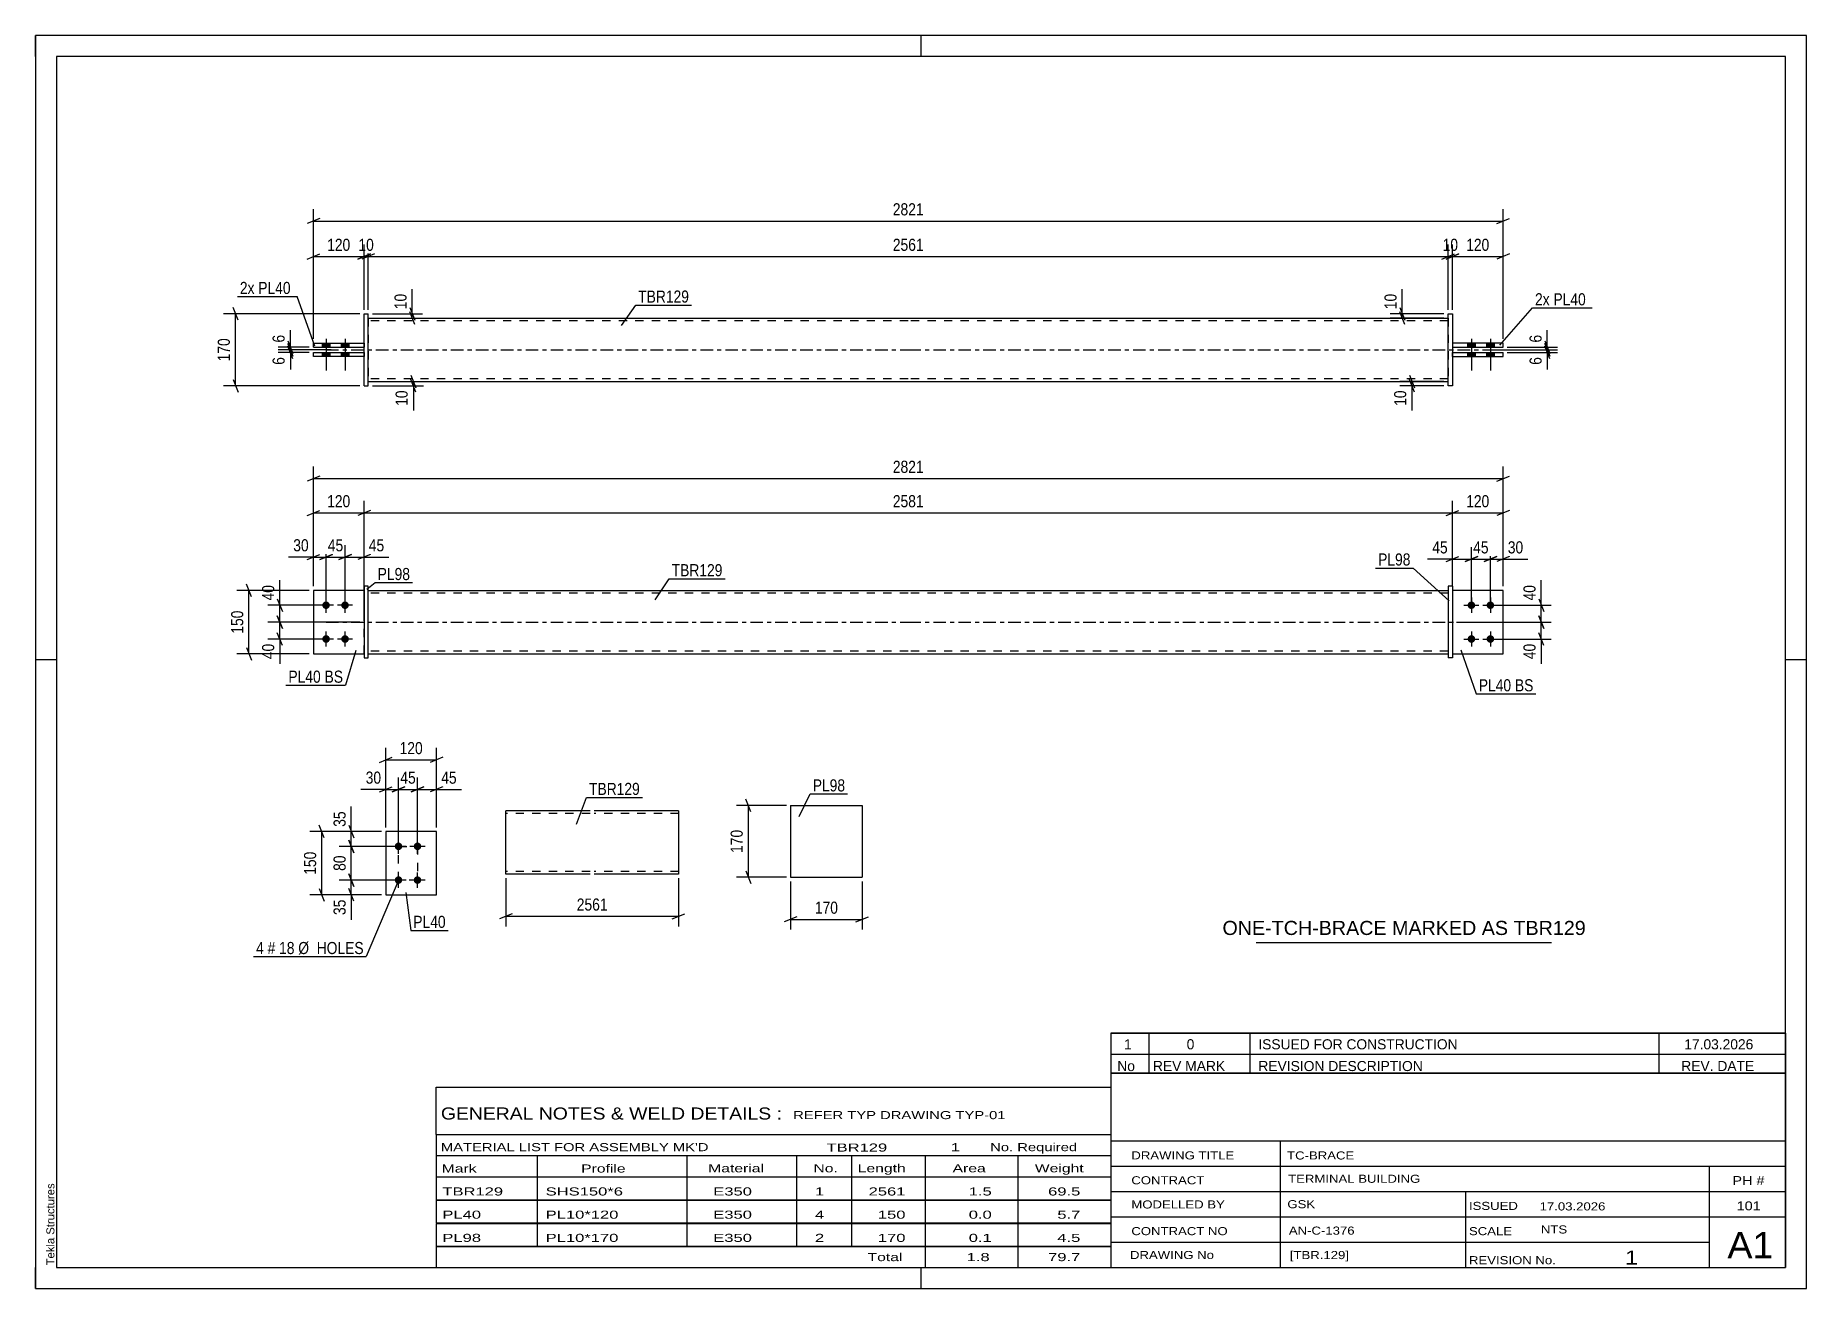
# Model space of a CAD drawing. Header units: millimetres. Extents: x 0 to 420, y 0 to 297.
import ezdxf

# ---------------------------------------------------------------- set-up
doc = ezdxf.new("R2010")
doc.units = ezdxf.units.MM
doc.linetypes.add('DXK_LINE_DOT2', pattern=[3.9198, 1.9599, -1.9599])
doc.linetypes.add('DXK_LINE_DOT3', pattern=[5.9187, 2.979, -0.9799, 0.9799, -0.9799])
doc.styles.add('Arial', font='arial.ttf', dxfattribs={"height": 0.2})
doc.styles.add('Arial Narrow', font='ARIALN.TTF', dxfattribs={"height": 0.2})

# ---------------------------------------------------------------- blocks, each defined once
blk = doc.blocks.new('Unknown-580873393-1163')
at = {"color": 5, "linetype": 'Continuous'}
for p, q in [((420, 297), (0, 297)), ((0, 297), (0, 0)), ((0, 292), (0, 297)), ((210, 292), (210, 297)), ((420, 0), (420, 297)), ((415, 292), (5, 292)), ((5, 292), (5, 5)), ((415, 5), (415, 292)), ((5, 149), (0, 149)), ((420, 149), (415, 149)), ((0, 0), (0, 5)), ((5, 5), (415, 5)), ((210, 0), (210, 5)), ((0, 0), (420, 0))]:
    blk.add_line(p, q, dxfattribs=at)
at = {"color": 174, "linetype": 'Continuous', "style": 'Arial'}
blk.add_text('Tekla Structures', height=1.9102, rotation=90, dxfattribs=at).set_placement((4.5, 5.5))
blk = doc.blocks.new('Part-580873393-1797 - 1735')
at = {"color": 2, "linetype": 'Continuous'}
for p, q in [((77.92, 165.45), (65.92, 165.45)), ((65.92, 165.45), (65.92, 150.45)), ((65.92, 150.45), (77.92, 150.45))]:
    blk.add_line(p, q, dxfattribs=at)
at = {"color": 7, "linetype": 'DXK_LINE_DOT2'}
blk.add_line((77.92, 150.45), (77.92, 165.45), dxfattribs=at)
blk = doc.blocks.new('Part-580873393-1792 - 1735')
at = {"color": 7, "linetype": 'DXK_LINE_DOT2'}
for p, q in [((77.92, 165.45), (65.92, 165.45)), ((65.92, 165.45), (65.92, 150.45)), ((77.92, 150.45), (77.92, 165.45)), ((65.92, 150.45), (77.92, 150.45))]:
    blk.add_line(p, q, dxfattribs=at)
blk = doc.blocks.new('Part-580873393-1767 - 1735')
at = {"color": 7, "linetype": 'DXK_LINE_DOT2'}
for p, q in [((348.02, 165.45), (336.02, 165.45)), ((336.02, 165.45), (336.02, 150.45)), ((348.02, 150.45), (348.02, 165.45)), ((336.02, 150.45), (348.02, 150.45))]:
    blk.add_line(p, q, dxfattribs=at)
blk = doc.blocks.new('Part-580873393-1772 - 1735')
at = {"color": 2, "linetype": 'Continuous'}
for p, q in [((348.02, 165.45), (336.02, 165.45)), ((348.02, 150.45), (348.02, 165.45)), ((336.02, 150.45), (348.02, 150.45))]:
    blk.add_line(p, q, dxfattribs=at)
at = {"color": 7, "linetype": 'DXK_LINE_DOT2'}
blk.add_line((336.02, 165.45), (336.02, 150.45), dxfattribs=at)
blk = doc.blocks.new('Part-580873393-1787 - 1735')
at = {"color": 2, "linetype": 'Continuous'}
for p, q in [((336.02, 166.45), (335.02, 166.45)), ((335.02, 166.45), (335.02, 149.45)), ((336.02, 166.45), (336.02, 149.45)), ((336.02, 149.45), (335.02, 149.45))]:
    blk.add_line(p, q, dxfattribs=at)
blk = doc.blocks.new('Part-580873393-1802 - 1735')
at = {"color": 2, "linetype": 'Continuous'}
for p, q in [((78.92, 166.45), (77.92, 166.45)), ((77.92, 166.45), (77.92, 149.45)), ((78.92, 149.45), (78.92, 166.45)), ((77.92, 149.45), (78.92, 149.45))]:
    blk.add_line(p, q, dxfattribs=at)
blk = doc.blocks.new('Part-580873393-1807 - 1735')
at = {"color": 2, "linetype": 'Continuous'}
for p, q in [((78.92, 165.45), (206.92, 165.45)), ((207.02, 165.45), (335.02, 165.45)), ((78.92, 150.45), (206.92, 150.45)), ((207.02, 150.45), (335.02, 150.45))]:
    blk.add_line(p, q, dxfattribs=at)
at = {"color": 7, "linetype": 'DXK_LINE_DOT2'}
for p, q in [((78.92, 150.45), (78.92, 165.45)), ((206.92, 164.85), (78.92, 164.85)), ((335.02, 164.85), (207.02, 164.85)), ((335.02, 165.45), (335.02, 150.45)), ((206.92, 151.05), (78.92, 151.05)), ((335.02, 151.05), (207.02, 151.05))]:
    blk.add_line(p, q, dxfattribs=at)
at = {"color": 7, "linetype": 'DXK_LINE_DOT3'}
for p, q in [((68.92, 157.95), (206.92, 157.95)), ((207.02, 157.95), (345.02, 157.95))]:
    blk.add_line(p, q, dxfattribs=at)
blk = doc.blocks.new('Bolt-580873393-1808 - 1735')
at = {"linetype": 'Continuous'}
for points in [[(340.52, 162.85, -1), (340.52, 161.05, -1)], [(345.02, 162.85, -1), (345.02, 161.05, -1)], [(340.52, 154.85, -1), (340.52, 153.05, -1)], [(345.02, 154.85, -1), (345.02, 153.05, -1)]]:
    blk.add_hatch(color=1, dxfattribs=at).paths.add_polyline_path(points)
at = {"color": 1, "linetype": 'Continuous'}
for p, q in [((338.72, 161.95), (342.32, 161.95)), ((340.52, 163.75), (340.52, 160.15)), ((343.22, 161.95), (346.82, 161.95)), ((345.02, 163.75), (345.02, 160.15)), ((340.52, 155.75), (340.52, 152.15)), ((345.02, 155.75), (345.02, 152.15)), ((338.72, 153.95), (342.32, 153.95)), ((343.22, 153.95), (346.82, 153.95))]:
    blk.add_line(p, q, dxfattribs=at)
blk = doc.blocks.new('Bolt-580873393-1809 - 1735')
at = {"linetype": 'Continuous'}
for points in [[(68.92, 161.05, -1), (68.92, 162.85, -1)], [(73.42, 161.05, -1), (73.42, 162.85, -1)], [(68.92, 153.05, -1), (68.92, 154.85, -1)], [(73.42, 153.05, -1), (73.42, 154.85, -1)]]:
    blk.add_hatch(color=1, dxfattribs=at).paths.add_polyline_path(points)
at = {"color": 1, "linetype": 'Continuous'}
for p, q in [((70.72, 161.95), (67.12, 161.95)), ((68.92, 160.15), (68.92, 163.75)), ((75.22, 161.95), (71.62, 161.95)), ((73.42, 160.15), (73.42, 163.75)), ((68.92, 152.15), (68.92, 155.75)), ((73.42, 152.15), (73.42, 155.75)), ((70.72, 153.95), (67.12, 153.95)), ((75.22, 153.95), (71.62, 153.95))]:
    blk.add_line(p, q, dxfattribs=at)
blk = doc.blocks.new('Part-580873393-1431 - 1390')
at = {"color": 2, "linetype": 'Continuous'}
for p, q in [((336.02, 221.89), (348.02, 221.89)), ((336.02, 220.89), (348.02, 220.89)), ((348.02, 220.89), (348.02, 221.89))]:
    blk.add_line(p, q, dxfattribs=at)
at = {"color": 7, "linetype": 'DXK_LINE_DOT2'}
blk.add_line((336.02, 220.89), (336.02, 221.89), dxfattribs=at)
blk = doc.blocks.new('Part-580873393-1425 - 1390')
at = {"color": 2, "linetype": 'Continuous'}
for p, q in [((65.92, 223.09), (65.92, 224.09)), ((65.92, 224.09), (77.92, 224.09)), ((65.92, 223.09), (77.92, 223.09))]:
    blk.add_line(p, q, dxfattribs=at)
at = {"color": 7, "linetype": 'DXK_LINE_DOT2'}
blk.add_line((77.92, 224.09), (77.92, 223.09), dxfattribs=at)
blk = doc.blocks.new('Part-580873393-1426 - 1390')
at = {"color": 2, "linetype": 'Continuous'}
for p, q in [((335.02, 213.99), (335.02, 230.99)), ((335.02, 230.99), (336.02, 230.99)), ((336.02, 230.99), (336.02, 213.99)), ((336.02, 213.99), (335.02, 213.99))]:
    blk.add_line(p, q, dxfattribs=at)
blk = doc.blocks.new('Part-580873393-1458 - 1390')
at = {"color": 2, "linetype": 'Continuous'}
for p, q in [((348.02, 224.09), (336.02, 224.09)), ((336.02, 223.09), (348.02, 223.09)), ((348.02, 223.09), (348.02, 224.09))]:
    blk.add_line(p, q, dxfattribs=at)
at = {"color": 7, "linetype": 'DXK_LINE_DOT2'}
blk.add_line((336.02, 224.09), (336.02, 223.09), dxfattribs=at)
blk = doc.blocks.new('Part-580873393-1394 - 1390')
at = {"color": 2, "linetype": 'Continuous'}
for p, q in [((77.92, 213.99), (77.92, 230.99)), ((77.92, 230.99), (78.92, 230.99)), ((78.92, 213.99), (78.92, 230.99)), ((77.92, 213.99), (78.92, 213.99))]:
    blk.add_line(p, q, dxfattribs=at)
blk = doc.blocks.new('Part-580873393-1420 - 1390')
at = {"color": 2, "linetype": 'Continuous'}
for p, q in [((65.92, 221.89), (77.92, 221.89)), ((65.92, 220.89), (65.92, 221.89)), ((77.92, 220.89), (65.92, 220.89))]:
    blk.add_line(p, q, dxfattribs=at)
at = {"color": 7, "linetype": 'DXK_LINE_DOT2'}
blk.add_line((77.92, 221.89), (77.92, 220.89), dxfattribs=at)
blk = doc.blocks.new('Part-580873393-1446 - 1390')
at = {"color": 2, "linetype": 'Continuous'}
for p, q in [((78.92, 229.99), (206.92, 229.99)), ((207.02, 229.99), (335.02, 229.99)), ((78.92, 214.99), (206.92, 214.99)), ((207.02, 214.99), (335.02, 214.99))]:
    blk.add_line(p, q, dxfattribs=at)
at = {"color": 7, "linetype": 'DXK_LINE_DOT2'}
for p, q in [((78.92, 229.99), (78.92, 214.99)), ((206.92, 229.39), (78.92, 229.39)), ((335.02, 229.39), (207.02, 229.39)), ((335.02, 229.99), (335.02, 214.99)), ((206.92, 215.59), (78.92, 215.59)), ((335.02, 215.59), (207.02, 215.59))]:
    blk.add_line(p, q, dxfattribs=at)
at = {"color": 7, "linetype": 'DXK_LINE_DOT3'}
for p, q in [((68.92, 222.49), (206.92, 222.49)), ((207.02, 222.49), (345.02, 222.49))]:
    blk.add_line(p, q, dxfattribs=at)
blk = doc.blocks.new('Bolt-580873393-1447 - 1390')
at = {"linetype": 'Continuous'}
for points in [[(341.42, 224.09), (339.62, 224.09), (339.62, 223.09), (341.42, 223.09)], [(341.42, 224.09), (339.62, 224.09), (339.62, 223.09), (341.42, 223.09)], [(345.92, 224.09), (344.12, 224.09), (344.12, 223.09), (345.92, 223.09)], [(345.92, 224.09), (344.12, 224.09), (344.12, 223.09), (345.92, 223.09)], [(341.42, 221.89), (339.62, 221.89), (339.62, 220.89), (341.42, 220.89)], [(341.42, 221.89), (339.62, 221.89), (339.62, 220.89), (341.42, 220.89)], [(345.92, 221.89), (344.12, 221.89), (344.12, 220.89), (345.92, 220.89)], [(345.92, 221.89), (344.12, 221.89), (344.12, 220.89), (345.92, 220.89)]]:
    blk.add_hatch(color=1, dxfattribs=at).paths.add_polyline_path(points)
at = {"color": 1, "linetype": 'Continuous'}
for p, q in [((339.62, 224.09), (339.62, 223.09)), ((339.62, 224.09), (339.62, 223.09)), ((340.52, 225.09), (340.52, 217.59)), ((340.52, 225.09), (340.52, 217.59)), ((341.42, 224.09), (341.42, 223.09)), ((341.42, 224.09), (341.42, 223.09)), ((344.12, 224.09), (344.12, 223.09)), ((344.12, 224.09), (344.12, 223.09)), ((345.02, 225.09), (345.02, 217.59)), ((345.02, 225.09), (345.02, 217.59)), ((345.92, 224.09), (345.92, 223.09)), ((345.92, 224.09), (345.92, 223.09)), ((339.62, 221.89), (339.62, 220.89)), ((339.62, 221.89), (339.62, 220.89)), ((341.42, 221.89), (341.42, 220.89)), ((341.42, 221.89), (341.42, 220.89)), ((344.12, 221.89), (344.12, 220.89)), ((344.12, 221.89), (344.12, 220.89)), ((345.92, 221.89), (345.92, 220.89)), ((345.92, 221.89), (345.92, 220.89))]:
    blk.add_line(p, q, dxfattribs=at)
blk = doc.blocks.new('Bolt-580873393-1448 - 1390')
at = {"linetype": 'Continuous'}
for points in [[(68.02, 223.09), (69.82, 223.09), (69.82, 224.09), (68.02, 224.09)], [(68.02, 223.09), (69.82, 223.09), (69.82, 224.09), (68.02, 224.09)], [(72.52, 223.09), (74.32, 223.09), (74.32, 224.09), (72.52, 224.09)], [(72.52, 223.09), (74.32, 223.09), (74.32, 224.09), (72.52, 224.09)], [(68.02, 220.89), (69.82, 220.89), (69.82, 221.89), (68.02, 221.89)], [(68.02, 220.89), (69.82, 220.89), (69.82, 221.89), (68.02, 221.89)], [(72.52, 220.89), (74.32, 220.89), (74.32, 221.89), (72.52, 221.89)], [(72.52, 220.89), (74.32, 220.89), (74.32, 221.89), (72.52, 221.89)]]:
    blk.add_hatch(color=1, dxfattribs=at).paths.add_polyline_path(points)
at = {"color": 1, "linetype": 'Continuous'}
for p, q in [((68.02, 224.09), (68.02, 223.09)), ((68.02, 224.09), (68.02, 223.09)), ((68.92, 225.09), (68.92, 217.59)), ((68.92, 225.09), (68.92, 217.59)), ((69.82, 224.09), (69.82, 223.09)), ((69.82, 224.09), (69.82, 223.09)), ((72.52, 224.09), (72.52, 223.09)), ((72.52, 224.09), (72.52, 223.09)), ((73.42, 225.09), (73.42, 217.59)), ((73.42, 225.09), (73.42, 217.59)), ((74.32, 224.09), (74.32, 223.09)), ((74.32, 224.09), (74.32, 223.09)), ((68.02, 221.89), (68.02, 220.89)), ((68.02, 221.89), (68.02, 220.89)), ((69.82, 221.89), (69.82, 220.89)), ((69.82, 221.89), (69.82, 220.89)), ((72.52, 221.89), (72.52, 220.89)), ((72.52, 221.89), (72.52, 220.89)), ((74.32, 221.89), (74.32, 220.89)), ((74.32, 221.89), (74.32, 220.89))]:
    blk.add_line(p, q, dxfattribs=at)
blk = doc.blocks.new('Part-580873393-2138 - 2131')
at = {"color": 2, "linetype": 'Continuous'}
for p, q in [((95.1, 108.31), (83.1, 108.31)), ((83.1, 108.31), (83.1, 93.31)), ((95.1, 93.31), (95.1, 108.31)), ((83.1, 93.31), (95.1, 93.31))]:
    blk.add_line(p, q, dxfattribs=at)
blk = doc.blocks.new('Bolt-580873393-2171 - 2131')
at = {"linetype": 'Continuous'}
for points in [[(86.1, 103.91, -1), (86.1, 105.71, -1)], [(90.6, 103.91, -1), (90.6, 105.71, -1)], [(86.1, 95.91, -1), (86.1, 97.71, -1)], [(90.6, 95.91, -1), (90.6, 97.71, -1)]]:
    blk.add_hatch(color=1, dxfattribs=at).paths.add_polyline_path(points)
at = {"color": 1, "linetype": 'Continuous'}
for p, q in [((86.1, 103.01), (86.1, 106.61)), ((90.6, 103.01), (90.6, 106.61)), ((87.9, 104.81), (84.3, 104.81)), ((92.4, 104.81), (88.8, 104.81)), ((87.9, 96.81), (84.3, 96.81)), ((86.1, 95.01), (86.1, 98.61)), ((92.4, 96.81), (88.8, 96.81)), ((90.6, 95.01), (90.6, 98.61))]:
    blk.add_line(p, q, dxfattribs=at)
blk = doc.blocks.new('Part-580873393-2302 - 2296')
at = {"color": 2, "linetype": 'Continuous'}
for p, q in [((179.07, 114.49), (179.07, 97.49)), ((179.07, 114.49), (196.07, 114.49)), ((196.07, 114.49), (196.07, 97.49)), ((179.07, 97.49), (196.07, 97.49))]:
    blk.add_line(p, q, dxfattribs=at)
blk = doc.blocks.new('Part-580873393-2328 - 2321')
at = {"color": 2, "linetype": 'Continuous'}
for p, q in [((131.53, 113.23), (111.53, 113.23)), ((111.53, 98.32), (111.53, 113.23)), ((152.53, 113.23), (132.53, 113.23)), ((152.53, 113.23), (152.53, 113.14)), ((152.53, 113.14), (152.53, 112.03)), ((152.53, 112.03), (152.53, 98.23)), ((111.53, 98.23), (111.53, 98.32)), ((131.53, 98.23), (111.53, 98.23)), ((152.53, 98.23), (132.53, 98.23))]:
    blk.add_line(p, q, dxfattribs=at)
at = {"color": 7, "linetype": 'DXK_LINE_DOT2'}
for p, q in [((131.53, 112.63), (111.53, 112.63)), ((152.53, 112.63), (132.53, 112.63)), ((152.53, 112.88), (152.53, 112.03)), ((111.53, 98.83), (111.53, 98.88)), ((131.53, 98.83), (111.53, 98.83)), ((111.53, 98.23), (111.53, 98.23)), ((152.53, 98.83), (132.53, 98.83)), ((152.53, 98.88), (152.53, 98.97)), ((152.53, 98.83), (152.53, 98.88)), ((152.53, 98.83), (152.53, 98.88))]:
    blk.add_line(p, q, dxfattribs=at)
blk = doc.blocks.new('Rectangle-580873393-2281 - 2131')
at = {"color": 1, "linetype": 'DXK_LINE_DOT2'}
blk.add_lwpolyline([(86.1, 104.81), (90.6, 104.81), (90.6, 96.81), (86.1, 96.81), (86.1, 104.81)], close=True, dxfattribs=at)
blk = doc.blocks.new('StraightDimension-580873393-2008 - 1735')
at = {"color": 7, "linetype": 'Continuous'}
for p, q in [((67.92, 161.95), (55.11, 161.95)), ((57.36, 163.45), (58.56, 160.45)), ((57.96, 157.95), (57.96, 161.95)), ((76.92, 157.95), (55.11, 157.95)), ((58.56, 156.45), (57.36, 159.45))]:
    blk.add_line(p, q, dxfattribs=at)
at = {"color": 0}
blk.add_wipeout([(57.21, 167.34), (53.01, 167.34), (53.01, 162.48), (57.21, 162.48)], dxfattribs=at)
at = {"color": 7, "linetype": 'Continuous'}
blk.add_line((57.96, 161.95), (57.96, 167.86), dxfattribs=at)
blk.add_line((57.96, 161.95), (57.96, 167.86), dxfattribs=at)
at = {"color": 3, "style": 'Arial Narrow'}
blk.add_text('40', height=2.863, rotation=90.0002, dxfattribs=at).set_placement((56.61, 163.08))
blk = doc.blocks.new('StraightDimension-580873393-1999 - 1735')
at = {"color": 7, "linetype": 'Continuous'}
for p, q in [((76.92, 157.95), (55.11, 157.95)), ((57.36, 159.45), (58.56, 156.45)), ((58.56, 152.45), (57.36, 155.45)), ((57.96, 153.95), (57.96, 157.95)), ((67.92, 153.95), (55.11, 153.95))]:
    blk.add_line(p, q, dxfattribs=at)
at = {"color": 0}
blk.add_wipeout([(57.21, 153.43), (53.01, 153.43), (53.01, 148.57), (57.21, 148.57)], dxfattribs=at)
at = {"color": 7, "linetype": 'Continuous'}
blk.add_line((57.96, 153.95), (57.96, 148.05), dxfattribs=at)
blk.add_line((57.96, 153.95), (57.96, 148.05), dxfattribs=at)
at = {"color": 3, "style": 'Arial Narrow'}
blk.add_text('40', height=2.863, rotation=90.0002, dxfattribs=at).set_placement((56.61, 149.17))
blk = doc.blocks.new('StraightDimension-580873393-1937 - 1735')
at = {"color": 7, "linetype": 'Continuous'}
for p, q in [((65.92, 166.45), (65.92, 186.68)), ((77.92, 158.95), (77.92, 186.68)), ((64.42, 183.23), (67.42, 184.43)), ((65.92, 183.83), (77.92, 183.83)), ((79.42, 184.43), (76.42, 183.23))]:
    blk.add_line(p, q, dxfattribs=at)
at = {"color": 0}
blk.add_wipeout([(75.26, 184.58), (75.26, 188.78), (68.58, 188.78), (68.58, 184.58)], dxfattribs=at)
at = {"color": 3, "style": 'Arial Narrow'}
blk.add_text('120', height=2.863, dxfattribs=at).set_placement((69.18, 185.18))
blk = doc.blocks.new('StraightDimension-580873393-2018 - 1735')
at = {"color": 7, "linetype": 'Continuous'}
for p, q in [((64.92, 165.45), (47.78, 165.45)), ((51.23, 163.95), (50.03, 166.95)), ((50.63, 150.45), (50.63, 165.45)), ((50.03, 151.95), (51.23, 148.95)), ((64.92, 150.45), (47.78, 150.45))]:
    blk.add_line(p, q, dxfattribs=at)
at = {"color": 0}
blk.add_wipeout([(49.88, 161.3), (45.68, 161.3), (45.68, 154.61), (49.88, 154.61)], dxfattribs=at)
at = {"color": 3, "style": 'Arial Narrow'}
blk.add_text('150', height=2.863, rotation=90.0002, dxfattribs=at).set_placement((49.28, 155.21))
blk = doc.blocks.new('StraightDimension-580873393-1818 - 1735')
at = {"color": 7, "linetype": 'Continuous'}
for p, q in [((343.52, 172.29), (346.52, 173.49)), ((345.02, 162.95), (345.02, 175.74)), ((345.02, 172.89), (348.02, 172.89)), ((349.52, 173.49), (346.52, 172.29)), ((348.02, 166.45), (348.02, 175.74))]:
    blk.add_line(p, q, dxfattribs=at)
at = {"color": 0}
blk.add_wipeout([(353.4, 173.64), (353.4, 177.84), (348.55, 177.84), (348.55, 173.64)], dxfattribs=at)
at = {"color": 7, "linetype": 'Continuous'}
blk.add_line((348.02, 172.89), (353.93, 172.89), dxfattribs=at)
blk.add_line((348.02, 172.89), (353.93, 172.89), dxfattribs=at)
at = {"color": 3, "style": 'Arial Narrow'}
blk.add_text('30', height=2.863, dxfattribs=at).set_placement((349.15, 174.24))
blk = doc.blocks.new('StraightDimension-580873393-1834 - 1735')
at = {"color": 7, "linetype": 'Continuous'}
for p, q in [((339.02, 172.29), (342.02, 173.49)), ((340.52, 162.95), (340.52, 175.74)), ((340.52, 172.89), (345.02, 172.89)), ((346.52, 173.49), (343.52, 172.29)), ((345.02, 162.95), (345.02, 175.74))]:
    blk.add_line(p, q, dxfattribs=at)
at = {"color": 0}
blk.add_wipeout([(345.2, 173.64), (345.2, 177.84), (340.34, 177.84), (340.34, 173.64)], dxfattribs=at)
at = {"color": 3, "style": 'Arial Narrow'}
blk.add_text('45', height=2.863, dxfattribs=at).set_placement((340.94, 174.24))
blk = doc.blocks.new('StraightDimension-580873393-1847 - 1735')
at = {"color": 7, "linetype": 'Continuous'}
for p, q in [((334.52, 172.29), (337.52, 173.49)), ((336.02, 166.45), (336.02, 175.74)), ((336.02, 172.89), (340.52, 172.89)), ((342.02, 173.49), (339.02, 172.29)), ((340.52, 162.95), (340.52, 175.74))]:
    blk.add_line(p, q, dxfattribs=at)
at = {"color": 0}
blk.add_wipeout([(335.5, 173.64), (335.5, 177.84), (330.64, 177.84), (330.64, 173.64)], dxfattribs=at)
at = {"color": 7, "linetype": 'Continuous'}
blk.add_line((336.02, 172.89), (330.12, 172.89), dxfattribs=at)
blk.add_line((336.02, 172.89), (330.12, 172.89), dxfattribs=at)
at = {"color": 3, "style": 'Arial Narrow'}
blk.add_text('45', height=2.863, dxfattribs=at).set_placement((331.24, 174.24))
blk = doc.blocks.new('StraightDimension-580873393-1864 - 1735')
at = {"color": 7, "linetype": 'Continuous'}
for p, q in [((65.92, 166.45), (65.92, 194.83)), ((348.02, 166.45), (348.02, 194.83)), ((67.42, 192.58), (64.42, 191.38)), ((65.92, 191.98), (348.02, 191.98)), ((346.52, 191.38), (349.52, 192.58))]:
    blk.add_line(p, q, dxfattribs=at)
at = {"color": 0}
blk.add_wipeout([(211.23, 192.73), (211.23, 196.93), (202.72, 196.93), (202.72, 192.73)], dxfattribs=at)
at = {"color": 3, "style": 'Arial Narrow'}
blk.add_text('2821', height=2.863, dxfattribs=at).set_placement((203.32, 193.33))
blk = doc.blocks.new('StraightDimension-580873393-1884 - 1735')
at = {"color": 7, "linetype": 'Continuous'}
for p, q in [((346.02, 161.95), (359.47, 161.95)), ((356.47, 163.45), (357.67, 160.45)), ((357.07, 157.95), (357.07, 161.95)), ((337.02, 157.95), (359.47, 157.95)), ((357.67, 156.45), (356.47, 159.45))]:
    blk.add_line(p, q, dxfattribs=at)
at = {"color": 0}
blk.add_wipeout([(356.32, 167.34), (352.12, 167.34), (352.12, 162.48), (356.32, 162.48)], dxfattribs=at)
at = {"color": 7, "linetype": 'Continuous'}
blk.add_line((357.07, 161.95), (357.07, 167.86), dxfattribs=at)
blk.add_line((357.07, 161.95), (357.07, 167.86), dxfattribs=at)
at = {"color": 3, "style": 'Arial Narrow'}
blk.add_text('40', height=2.863, rotation=90.0002, dxfattribs=at).set_placement((355.72, 163.08))
blk = doc.blocks.new('StraightDimension-580873393-1893 - 1735')
at = {"color": 7, "linetype": 'Continuous'}
for p, q in [((337.02, 157.95), (359.47, 157.95)), ((356.47, 159.45), (357.67, 156.45)), ((357.67, 152.45), (356.47, 155.45)), ((357.07, 153.95), (357.07, 157.95)), ((346.02, 153.95), (359.47, 153.95))]:
    blk.add_line(p, q, dxfattribs=at)
at = {"color": 0}
blk.add_wipeout([(356.32, 153.43), (352.12, 153.43), (352.12, 148.57), (356.32, 148.57)], dxfattribs=at)
at = {"color": 7, "linetype": 'Continuous'}
blk.add_line((357.07, 153.95), (357.07, 148.05), dxfattribs=at)
blk.add_line((357.07, 153.95), (357.07, 148.05), dxfattribs=at)
at = {"color": 3, "style": 'Arial Narrow'}
blk.add_text('40', height=2.863, rotation=90.0002, dxfattribs=at).set_placement((355.72, 149.17))
blk = doc.blocks.new('StraightDimension-580873393-1903 - 1735')
at = {"color": 7, "linetype": 'Continuous'}
for p, q in [((336.02, 166.45), (336.02, 186.68)), ((348.02, 166.45), (348.02, 186.68)), ((334.52, 183.23), (337.52, 184.43)), ((336.02, 183.83), (348.02, 183.83)), ((349.52, 184.43), (346.52, 183.23))]:
    blk.add_line(p, q, dxfattribs=at)
at = {"color": 0}
blk.add_wipeout([(345.36, 184.58), (345.36, 188.78), (338.68, 188.78), (338.68, 184.58)], dxfattribs=at)
at = {"color": 3, "style": 'Arial Narrow'}
blk.add_text('120', height=2.863, dxfattribs=at).set_placement((339.28, 185.18))
blk = doc.blocks.new('StraightDimension-580873393-1922 - 1735')
at = {"color": 7, "linetype": 'Continuous'}
for p, q in [((77.92, 158.95), (77.92, 186.68)), ((336.02, 166.45), (336.02, 186.68)), ((79.42, 184.43), (76.42, 183.23)), ((77.92, 183.83), (336.02, 183.83)), ((334.52, 183.23), (337.52, 184.43))]:
    blk.add_line(p, q, dxfattribs=at)
at = {"color": 0}
blk.add_wipeout([(211.23, 184.58), (211.23, 188.78), (202.72, 188.78), (202.72, 184.58)], dxfattribs=at)
at = {"color": 3, "style": 'Arial Narrow'}
blk.add_text('2581', height=2.863, dxfattribs=at).set_placement((203.32, 185.18))
blk = doc.blocks.new('StraightDimension-580873393-1953 - 1735')
at = {"color": 7, "linetype": 'Continuous'}
for p, q in [((64.42, 172.78), (67.42, 173.98)), ((65.92, 166.45), (65.92, 176.23)), ((65.92, 173.38), (68.92, 173.38)), ((70.42, 173.98), (67.42, 172.78)), ((68.92, 162.95), (68.92, 176.23))]:
    blk.add_line(p, q, dxfattribs=at)
at = {"color": 0}
blk.add_wipeout([(65.4, 174.13), (65.4, 178.33), (60.54, 178.33), (60.54, 174.13)], dxfattribs=at)
at = {"color": 7, "linetype": 'Continuous'}
blk.add_line((65.92, 173.38), (60.02, 173.38), dxfattribs=at)
blk.add_line((65.92, 173.38), (60.02, 173.38), dxfattribs=at)
at = {"color": 3, "style": 'Arial Narrow'}
blk.add_text('30', height=2.863, dxfattribs=at).set_placement((61.14, 174.73))
blk = doc.blocks.new('StraightDimension-580873393-1969 - 1735')
at = {"color": 7, "linetype": 'Continuous'}
for p, q in [((67.42, 172.78), (70.42, 173.98)), ((68.92, 162.95), (68.92, 176.23)), ((68.92, 173.38), (73.42, 173.38)), ((74.92, 173.98), (71.92, 172.78)), ((73.42, 162.95), (73.42, 176.23))]:
    blk.add_line(p, q, dxfattribs=at)
at = {"color": 0}
blk.add_wipeout([(73.6, 174.13), (73.6, 178.33), (68.74, 178.33), (68.74, 174.13)], dxfattribs=at)
at = {"color": 3, "style": 'Arial Narrow'}
blk.add_text('45', height=2.863, dxfattribs=at).set_placement((69.34, 174.73))
blk = doc.blocks.new('StraightDimension-580873393-1982 - 1735')
at = {"color": 7, "linetype": 'Continuous'}
for p, q in [((71.92, 172.78), (74.92, 173.98)), ((73.42, 162.95), (73.42, 176.23)), ((73.42, 173.38), (77.92, 173.38)), ((79.42, 173.98), (76.42, 172.78)), ((77.92, 166.45), (77.92, 176.23))]:
    blk.add_line(p, q, dxfattribs=at)
at = {"color": 0}
blk.add_wipeout([(83.3, 174.13), (83.3, 178.33), (78.45, 178.33), (78.45, 174.13)], dxfattribs=at)
at = {"color": 7, "linetype": 'Continuous'}
blk.add_line((77.92, 173.38), (83.83, 173.38), dxfattribs=at)
blk.add_line((77.92, 173.38), (83.83, 173.38), dxfattribs=at)
at = {"color": 3, "style": 'Arial Narrow'}
blk.add_text('45', height=2.863, dxfattribs=at).set_placement((79.05, 174.73))
blk = doc.blocks.new('StraightDimension-580873393-1658 - 1390')
at = {"color": 7, "linetype": 'Continuous'}
for p, q in [((349.02, 223.09), (360.92, 223.09)), ((357.92, 224.59), (359.12, 221.59)), ((359.12, 220.99), (357.92, 223.99)), ((358.52, 222.49), (358.52, 223.09)), ((343.77, 222.49), (360.92, 222.49))]:
    blk.add_line(p, q, dxfattribs=at)
at = {"color": 0}
blk.add_wipeout([(357.77, 226.64), (353.57, 226.64), (353.57, 223.61), (357.77, 223.61)], dxfattribs=at)
at = {"color": 7, "linetype": 'Continuous'}
blk.add_line((358.52, 223.09), (358.52, 227.17), dxfattribs=at)
blk.add_line((358.52, 223.09), (358.52, 227.17), dxfattribs=at)
at = {"color": 3, "style": 'Arial Narrow'}
blk.add_text('6', height=2.86, rotation=90.0002, dxfattribs=at).set_placement((357.17, 224.21))
blk = doc.blocks.new('StraightDimension-580873393-1535 - 1390')
at = {"color": 7, "linetype": 'Continuous'}
for p, q in [((334.02, 214.99), (323.57, 214.99)), ((325.82, 216.49), (327.02, 213.49)), ((327.02, 212.49), (325.82, 215.49)), ((326.42, 213.99), (326.42, 214.99)), ((334.02, 213.99), (323.57, 213.99))]:
    blk.add_line(p, q, dxfattribs=at)
at = {"color": 0}
blk.add_wipeout([(325.67, 213.46), (321.47, 213.46), (321.47, 208.61), (325.67, 208.61)], dxfattribs=at)
at = {"color": 7, "linetype": 'Continuous'}
blk.add_line((326.42, 213.99), (326.42, 208.08), dxfattribs=at)
blk.add_line((326.42, 213.99), (326.42, 208.08), dxfattribs=at)
at = {"color": 3, "style": 'Arial Narrow'}
blk.add_text('10', height=2.863, rotation=90.0002, dxfattribs=at).set_placement((325.07, 209.21))
blk = doc.blocks.new('StraightDimension-580873393-1575 - 1390')
at = {"color": 7, "linetype": 'Continuous'}
for p, q in [((333.52, 244), (336.52, 245.2)), ((337.52, 245.2), (334.52, 244)), ((335.02, 231.99), (335.02, 247.45)), ((335.02, 244.6), (336.02, 244.6)), ((336.02, 231.99), (336.02, 247.45))]:
    blk.add_line(p, q, dxfattribs=at)
at = {"color": 0}
blk.add_wipeout([(337.95, 245.35), (337.95, 249.55), (333.09, 249.55), (333.09, 245.35)], dxfattribs=at)
at = {"color": 3, "style": 'Arial Narrow'}
blk.add_text('10', height=2.863, dxfattribs=at).set_placement((333.69, 245.95))
blk = doc.blocks.new('StraightDimension-580873393-1564 - 1390')
at = {"color": 7, "linetype": 'Continuous'}
for p, q in [((67.42, 253.61), (64.42, 252.41)), ((65.92, 225.09), (65.92, 255.86)), ((65.92, 253.01), (348.02, 253.01)), ((346.52, 252.41), (349.52, 253.61)), ((348.02, 225.09), (348.02, 255.86))]:
    blk.add_line(p, q, dxfattribs=at)
at = {"color": 0}
blk.add_wipeout([(211.23, 253.76), (211.23, 257.96), (202.72, 257.96), (202.72, 253.76)], dxfattribs=at)
at = {"color": 3, "style": 'Arial Narrow'}
blk.add_text('2821', height=2.863, dxfattribs=at).set_placement((203.32, 254.36))
blk = doc.blocks.new('StraightDimension-580873393-1549 - 1390')
at = {"color": 7, "linetype": 'Continuous'}
for p, q in [((323.52, 232.49), (324.72, 229.49)), ((324.72, 228.49), (323.52, 231.49)), ((334.02, 230.99), (321.27, 230.99)), ((334.02, 229.99), (321.27, 229.99)), ((324.12, 229.99), (324.12, 230.99))]:
    blk.add_line(p, q, dxfattribs=at)
at = {"color": 0}
blk.add_wipeout([(323.37, 236.37), (319.17, 236.37), (319.17, 231.51), (323.37, 231.51)], dxfattribs=at)
at = {"color": 7, "linetype": 'Continuous'}
blk.add_line((324.12, 230.99), (324.12, 236.89), dxfattribs=at)
blk.add_line((324.12, 230.99), (324.12, 236.89), dxfattribs=at)
at = {"color": 3, "style": 'Arial Narrow'}
blk.add_text('10', height=2.863, rotation=90.0002, dxfattribs=at).set_placement((322.77, 232.11))
blk = doc.blocks.new('StraightDimension-580873393-1585 - 1390')
at = {"color": 7, "linetype": 'Continuous'}
for p, q in [((80.42, 245.2), (77.42, 244)), ((78.92, 231.99), (78.92, 247.45)), ((78.92, 244.6), (335.02, 244.6)), ((333.52, 244), (336.52, 245.2)), ((335.02, 231.99), (335.02, 247.45))]:
    blk.add_line(p, q, dxfattribs=at)
at = {"color": 0}
blk.add_wipeout([(211.23, 245.35), (211.23, 249.55), (202.72, 249.55), (202.72, 245.35)], dxfattribs=at)
at = {"color": 3, "style": 'Arial Narrow'}
blk.add_text('2561', height=2.863, dxfattribs=at).set_placement((203.32, 245.95))
blk = doc.blocks.new('StraightDimension-580873393-1595 - 1390')
at = {"color": 7, "linetype": 'Continuous'}
for p, q in [((76.42, 244), (79.42, 245.2)), ((80.42, 245.2), (77.42, 244)), ((77.92, 231.99), (77.92, 247.45)), ((77.92, 244.6), (78.92, 244.6)), ((78.92, 231.99), (78.92, 247.45))]:
    blk.add_line(p, q, dxfattribs=at)
at = {"color": 0}
blk.add_wipeout([(80.85, 245.35), (80.85, 249.55), (75.99, 249.55), (75.99, 245.35)], dxfattribs=at)
at = {"color": 3, "style": 'Arial Narrow'}
blk.add_text('10', height=2.863, dxfattribs=at).set_placement((76.59, 245.95))
blk = doc.blocks.new('StraightDimension-580873393-1605 - 1390')
at = {"color": 7, "linetype": 'Continuous'}
for p, q in [((64.42, 244), (67.42, 245.2)), ((65.92, 225.09), (65.92, 247.45)), ((65.92, 244.6), (77.92, 244.6)), ((79.42, 245.2), (76.42, 244)), ((77.92, 231.99), (77.92, 247.45))]:
    blk.add_line(p, q, dxfattribs=at)
at = {"color": 0}
blk.add_wipeout([(75.26, 245.35), (75.26, 249.55), (68.58, 249.55), (68.58, 245.35)], dxfattribs=at)
at = {"color": 3, "style": 'Arial Narrow'}
blk.add_text('120', height=2.863, dxfattribs=at).set_placement((69.18, 245.95))
blk = doc.blocks.new('StraightDimension-580873393-1615 - 1390')
at = {"color": 7, "linetype": 'Continuous'}
for p, q in [((334.52, 244), (337.52, 245.2)), ((336.02, 231.99), (336.02, 247.45)), ((336.02, 244.6), (348.02, 244.6)), ((349.52, 245.2), (346.52, 244)), ((348.02, 225.09), (348.02, 247.45))]:
    blk.add_line(p, q, dxfattribs=at)
at = {"color": 0}
blk.add_wipeout([(345.36, 245.35), (345.36, 249.55), (338.68, 249.55), (338.68, 245.35)], dxfattribs=at)
at = {"color": 3, "style": 'Arial Narrow'}
blk.add_text('120', height=2.863, dxfattribs=at).set_placement((339.28, 245.95))
blk = doc.blocks.new('StraightDimension-580873393-1626 - 1390')
at = {"color": 7, "linetype": 'Continuous'}
for p, q in [((79.92, 214.99), (92.02, 214.99)), ((89.02, 216.49), (90.22, 213.49)), ((90.22, 212.49), (89.02, 215.49)), ((89.62, 213.99), (89.62, 214.99)), ((79.92, 213.99), (92.02, 213.99))]:
    blk.add_line(p, q, dxfattribs=at)
at = {"color": 0}
blk.add_wipeout([(88.87, 213.46), (84.67, 213.46), (84.67, 208.61), (88.87, 208.61)], dxfattribs=at)
at = {"color": 7, "linetype": 'Continuous'}
blk.add_line((89.62, 213.99), (89.62, 208.08), dxfattribs=at)
blk.add_line((89.62, 213.99), (89.62, 208.08), dxfattribs=at)
at = {"color": 3, "style": 'Arial Narrow'}
blk.add_text('10', height=2.863, rotation=90.0002, dxfattribs=at).set_placement((88.27, 209.21))
blk = doc.blocks.new('StraightDimension-580873393-1636 - 1390')
at = {"color": 7, "linetype": 'Continuous'}
for p, q in [((88.75, 232.49), (89.95, 229.49)), ((89.95, 228.49), (88.75, 231.49)), ((79.92, 230.99), (91.75, 230.99)), ((79.92, 229.99), (91.75, 229.99)), ((89.35, 229.99), (89.35, 230.99))]:
    blk.add_line(p, q, dxfattribs=at)
at = {"color": 0}
blk.add_wipeout([(88.6, 236.37), (84.4, 236.37), (84.4, 231.51), (88.6, 231.51)], dxfattribs=at)
at = {"color": 7, "linetype": 'Continuous'}
blk.add_line((89.35, 230.99), (89.35, 236.89), dxfattribs=at)
blk.add_line((89.35, 230.99), (89.35, 236.89), dxfattribs=at)
at = {"color": 3, "style": 'Arial Narrow'}
blk.add_text('10', height=2.863, rotation=90.0002, dxfattribs=at).set_placement((88, 232.11))
blk = doc.blocks.new('StraightDimension-580873393-1647 - 1390')
at = {"color": 7, "linetype": 'Continuous'}
for p, q in [((357.92, 223.99), (359.12, 220.99)), ((359.12, 220.39), (357.92, 223.39)), ((343.77, 222.49), (360.92, 222.49)), ((349.02, 221.89), (360.92, 221.89)), ((358.52, 221.89), (358.52, 222.49))]:
    blk.add_line(p, q, dxfattribs=at)
at = {"color": 0}
blk.add_wipeout([(357.77, 221.36), (353.57, 221.36), (353.57, 218.33), (357.77, 218.33)], dxfattribs=at)
at = {"color": 7, "linetype": 'Continuous'}
blk.add_line((358.52, 221.89), (358.52, 217.81), dxfattribs=at)
blk.add_line((358.52, 221.89), (358.52, 217.81), dxfattribs=at)
at = {"color": 3, "style": 'Arial Narrow'}
blk.add_text('6', height=2.86, rotation=90.0002, dxfattribs=at).set_placement((357.17, 218.93))
blk = doc.blocks.new('StraightDimension-580873393-1667 - 1390')
at = {"color": 7, "linetype": 'Continuous'}
for p, q in [((48.06, 229.49), (46.86, 232.49)), ((76.92, 230.99), (44.61, 230.99)), ((47.46, 213.99), (47.46, 230.99)), ((46.86, 215.49), (48.06, 212.49)), ((76.92, 213.99), (44.61, 213.99))]:
    blk.add_line(p, q, dxfattribs=at)
at = {"color": 0}
blk.add_wipeout([(46.71, 225.83), (42.51, 225.83), (42.51, 219.15), (46.71, 219.15)], dxfattribs=at)
at = {"color": 3, "style": 'Arial Narrow'}
blk.add_text('170', height=2.863, rotation=90.0002, dxfattribs=at).set_placement((46.11, 219.75))
blk = doc.blocks.new('StraightDimension-580873393-1678 - 1390')
at = {"color": 7, "linetype": 'Continuous'}
for p, q in [((64.92, 223.09), (57.6, 223.09)), ((59.85, 224.59), (61.05, 221.59)), ((61.05, 220.99), (59.85, 223.99)), ((60.45, 222.49), (60.45, 223.09)), ((70.17, 222.49), (57.6, 222.49))]:
    blk.add_line(p, q, dxfattribs=at)
at = {"color": 0}
blk.add_wipeout([(59.7, 226.64), (55.5, 226.64), (55.5, 223.61), (59.7, 223.61)], dxfattribs=at)
at = {"color": 7, "linetype": 'Continuous'}
blk.add_line((60.45, 223.09), (60.45, 227.17), dxfattribs=at)
blk.add_line((60.45, 223.09), (60.45, 227.17), dxfattribs=at)
at = {"color": 3, "style": 'Arial Narrow'}
blk.add_text('6', height=2.86, rotation=90.0002, dxfattribs=at).set_placement((59.1, 224.21))
blk = doc.blocks.new('StraightDimension-580873393-1688 - 1390')
at = {"color": 7, "linetype": 'Continuous'}
for p, q in [((59.85, 223.99), (61.05, 220.99)), ((61.05, 220.39), (59.85, 223.39)), ((70.17, 222.49), (57.6, 222.49)), ((64.92, 221.89), (57.6, 221.89)), ((60.45, 221.89), (60.45, 222.49))]:
    blk.add_line(p, q, dxfattribs=at)
at = {"color": 0}
blk.add_wipeout([(59.7, 221.36), (55.5, 221.36), (55.5, 218.33), (59.7, 218.33)], dxfattribs=at)
at = {"color": 7, "linetype": 'Continuous'}
blk.add_line((60.45, 221.89), (60.45, 217.81), dxfattribs=at)
blk.add_line((60.45, 221.89), (60.45, 217.81), dxfattribs=at)
at = {"color": 3, "style": 'Arial Narrow'}
blk.add_text('6', height=2.86, rotation=90.0002, dxfattribs=at).set_placement((59.1, 218.93))
blk = doc.blocks.new('StraightDimension-580873393-2174 - 2131')
at = {"color": 7, "linetype": 'Continuous'}
for p, q in [((83.1, 109.31), (83.1, 128.16)), ((95.1, 109.31), (95.1, 128.16)), ((81.6, 124.71), (84.6, 125.91)), ((83.1, 125.31), (95.1, 125.31)), ((96.6, 125.91), (93.6, 124.71))]:
    blk.add_line(p, q, dxfattribs=at)
at = {"color": 0}
blk.add_wipeout([(92.45, 126.06), (92.45, 130.26), (85.76, 130.26), (85.76, 126.06)], dxfattribs=at)
at = {"color": 3, "style": 'Arial Narrow'}
blk.add_text('120', height=2.863, dxfattribs=at).set_placement((86.36, 126.66))
blk = doc.blocks.new('StraightDimension-580873393-2191 - 2131')
at = {"color": 7, "linetype": 'Continuous'}
for p, q in [((84.6, 117.71), (87.6, 118.91)), ((86.1, 105.81), (86.1, 121.16)), ((86.1, 118.31), (90.6, 118.31)), ((92.1, 118.91), (89.1, 117.71)), ((90.6, 105.81), (90.6, 121.16))]:
    blk.add_line(p, q, dxfattribs=at)
at = {"color": 0}
blk.add_wipeout([(90.78, 119.06), (90.78, 123.26), (85.93, 123.26), (85.93, 119.06)], dxfattribs=at)
at = {"color": 3, "style": 'Arial Narrow'}
blk.add_text('45', height=2.863, dxfattribs=at).set_placement((86.53, 119.66))
blk = doc.blocks.new('StraightDimension-580873393-2201 - 2131')
at = {"color": 7, "linetype": 'Continuous'}
for p, q in [((81.6, 117.71), (84.6, 118.91)), ((83.1, 109.31), (83.1, 121.16)), ((83.1, 118.31), (86.1, 118.31)), ((87.6, 118.91), (84.6, 117.71)), ((86.1, 105.81), (86.1, 121.16))]:
    blk.add_line(p, q, dxfattribs=at)
at = {"color": 0}
blk.add_wipeout([(82.58, 119.06), (82.58, 123.26), (77.72, 123.26), (77.72, 119.06)], dxfattribs=at)
at = {"color": 7, "linetype": 'Continuous'}
blk.add_line((83.1, 118.31), (77.2, 118.31), dxfattribs=at)
blk.add_line((83.1, 118.31), (77.2, 118.31), dxfattribs=at)
at = {"color": 3, "style": 'Arial Narrow'}
blk.add_text('30', height=2.863, dxfattribs=at).set_placement((78.32, 119.66))
blk = doc.blocks.new('StraightDimension-580873393-2214 - 2131')
at = {"color": 7, "linetype": 'Continuous'}
for p, q in [((89.1, 117.71), (92.1, 118.91)), ((90.6, 105.81), (90.6, 121.16)), ((90.6, 118.31), (95.1, 118.31)), ((96.6, 118.91), (93.6, 117.71)), ((95.1, 109.31), (95.1, 121.16))]:
    blk.add_line(p, q, dxfattribs=at)
at = {"color": 0}
blk.add_wipeout([(100.49, 119.06), (100.49, 123.26), (95.63, 123.26), (95.63, 119.06)], dxfattribs=at)
at = {"color": 7, "linetype": 'Continuous'}
blk.add_line((95.1, 118.31), (101.01, 118.31), dxfattribs=at)
blk.add_line((95.1, 118.31), (101.01, 118.31), dxfattribs=at)
at = {"color": 3, "style": 'Arial Narrow'}
blk.add_text('45', height=2.863, dxfattribs=at).set_placement((96.23, 119.66))
blk = doc.blocks.new('StraightDimension-580873393-2228 - 2131')
at = {"color": 7, "linetype": 'Continuous'}
for p, q in [((68.51, 106.81), (67.31, 109.81)), ((82.1, 108.31), (65.06, 108.31)), ((67.91, 93.31), (67.91, 108.31)), ((82.1, 93.31), (65.06, 93.31)), ((67.31, 94.81), (68.51, 91.81))]:
    blk.add_line(p, q, dxfattribs=at)
at = {"color": 0}
blk.add_wipeout([(67.16, 104.16), (62.96, 104.16), (62.96, 97.47), (67.16, 97.47)], dxfattribs=at)
at = {"color": 3, "style": 'Arial Narrow'}
blk.add_text('150', height=2.863, rotation=90.0002, dxfattribs=at).set_placement((66.56, 98.07))
blk = doc.blocks.new('StraightDimension-580873393-2245 - 2131')
at = {"color": 7, "linetype": 'Continuous'}
for p, q in [((85.1, 96.81), (72.06, 96.81)), ((74.31, 98.31), (75.51, 95.31)), ((74.91, 93.31), (74.91, 96.81)), ((82.1, 93.31), (72.06, 93.31)), ((75.51, 91.81), (74.31, 94.81))]:
    blk.add_line(p, q, dxfattribs=at)
at = {"color": 0}
blk.add_wipeout([(74.16, 92.79), (69.96, 92.79), (69.96, 87.93), (74.16, 87.93)], dxfattribs=at)
at = {"color": 7, "linetype": 'Continuous'}
blk.add_line((74.91, 93.31), (74.91, 87.41), dxfattribs=at)
blk.add_line((74.91, 93.31), (74.91, 87.41), dxfattribs=at)
at = {"color": 3, "style": 'Arial Narrow'}
blk.add_text('35', height=2.863, rotation=90.0002, dxfattribs=at).set_placement((73.56, 88.53))
blk = doc.blocks.new('StraightDimension-580873393-2258 - 2131')
at = {"color": 7, "linetype": 'Continuous'}
for p, q in [((74.31, 109.81), (75.51, 106.81)), ((82.1, 108.31), (72.06, 108.31)), ((75.51, 103.31), (74.31, 106.31)), ((74.91, 104.81), (74.91, 108.31)), ((85.1, 104.81), (72.06, 104.81))]:
    blk.add_line(p, q, dxfattribs=at)
at = {"color": 0}
blk.add_wipeout([(74.16, 113.7), (69.96, 113.7), (69.96, 108.84), (74.16, 108.84)], dxfattribs=at)
at = {"color": 7, "linetype": 'Continuous'}
blk.add_line((74.91, 108.31), (74.91, 114.22), dxfattribs=at)
blk.add_line((74.91, 108.31), (74.91, 114.22), dxfattribs=at)
at = {"color": 3, "style": 'Arial Narrow'}
blk.add_text('35', height=2.863, rotation=90.0002, dxfattribs=at).set_placement((73.56, 109.44))
blk = doc.blocks.new('StraightDimension-580873393-2271 - 2131')
at = {"color": 7, "linetype": 'Continuous'}
for p, q in [((74.31, 106.31), (75.51, 103.31)), ((85.1, 104.81), (72.06, 104.81)), ((74.91, 96.81), (74.91, 104.81)), ((85.1, 96.81), (72.06, 96.81)), ((75.51, 95.31), (74.31, 98.31))]:
    blk.add_line(p, q, dxfattribs=at)
at = {"color": 0}
blk.add_wipeout([(74.16, 103.24), (69.96, 103.24), (69.96, 98.39), (74.16, 98.39)], dxfattribs=at)
at = {"color": 3, "style": 'Arial Narrow'}
blk.add_text('80', height=2.863, rotation=90.0002, dxfattribs=at).set_placement((73.56, 98.99))
blk = doc.blocks.new('StraightDimension-580873393-2304 - 2296')
at = {"color": 7, "linetype": 'Continuous'}
for p, q in [((178.07, 114.49), (166.22, 114.49)), ((169.67, 112.99), (168.47, 115.99)), ((169.07, 97.49), (169.07, 114.49)), ((178.07, 97.49), (166.22, 97.49)), ((168.47, 98.99), (169.67, 95.99))]:
    blk.add_line(p, q, dxfattribs=at)
at = {"color": 0}
blk.add_wipeout([(168.32, 109.33), (164.12, 109.33), (164.12, 102.65), (168.32, 102.65)], dxfattribs=at)
at = {"color": 3, "style": 'Arial Narrow'}
blk.add_text('170', height=2.863, rotation=90.0002, dxfattribs=at).set_placement((167.72, 103.25))
blk = doc.blocks.new('StraightDimension-580873393-2313 - 2296')
at = {"color": 7, "linetype": 'Continuous'}
for p, q in [((179.07, 96.49), (179.07, 85.09)), ((196.07, 96.49), (196.07, 85.09)), ((180.57, 88.09), (177.57, 86.89)), ((179.07, 87.49), (196.07, 87.49)), ((194.57, 86.89), (197.57, 88.09))]:
    blk.add_line(p, q, dxfattribs=at)
at = {"color": 0}
blk.add_wipeout([(190.92, 88.24), (190.92, 92.44), (184.23, 92.44), (184.23, 88.24)], dxfattribs=at)
at = {"color": 3, "style": 'Arial Narrow'}
blk.add_text('170', height=2.863, dxfattribs=at).set_placement((184.83, 88.84))
blk = doc.blocks.new('StraightDimension-580873393-2332 - 2321')
at = {"color": 7, "linetype": 'Continuous'}
for p, q in [((111.53, 97.23), (111.53, 85.83)), ((152.53, 97.23), (152.53, 85.83)), ((113.03, 88.83), (110.03, 87.63)), ((111.53, 88.23), (152.53, 88.23)), ((151.03, 87.63), (154.03, 88.83))]:
    blk.add_line(p, q, dxfattribs=at)
at = {"color": 0}
blk.add_wipeout([(136.29, 88.98), (136.29, 93.18), (127.77, 93.18), (127.77, 88.98)], dxfattribs=at)
at = {"color": 3, "style": 'Arial Narrow'}
blk.add_text('2561', height=2.863, dxfattribs=at).set_placement((128.37, 89.58))
blk = doc.blocks.new('Unknown-580873393-3669')
at = {"color": 7, "linetype": 'Continuous'}
for p, q in [((95, 47.75), (255, 47.75)), ((95, 36.5), (95, 47.75)), ((255, 47.75), (255, 36.5)), ((95, 36.5), (255, 36.5)), ((95, 36.5), (95, 31.5)), ((255, 36.5), (255, 31.5)), ((95, 31.5), (255, 31.5)), ((95, 31.5), (95, 26.5)), ((119, 31.5), (119, 26.5)), ((154.5, 31.5), (154.5, 26.5)), ((180.5, 31.5), (180.5, 26.5)), ((193.5, 31.5), (193.5, 26.5)), ((211, 31.5), (211, 26.5)), ((233, 31.5), (233, 26.5)), ((255, 31.5), (255, 26.5)), ((95, 26.5), (255, 26.5)), ((95, 26.45), (95, 21.05)), ((95, 26.45), (255, 26.45)), ((119, 26.5), (119, 21)), ((154.5, 26.5), (154.5, 21)), ((180.5, 26.5), (180.5, 21)), ((193.5, 26.5), (193.5, 21)), ((211, 26.5), (211, 21)), ((233, 26.5), (233, 21)), ((255, 26.45), (255, 21.05)), ((95, 21.05), (255, 21.05)), ((119, 21), (119, 15.5)), ((154.5, 21), (154.5, 15.5)), ((180.5, 21), (180.5, 15.5)), ((193.5, 21), (193.5, 15.5)), ((211, 21), (211, 15.5)), ((233, 21), (233, 15.5)), ((95, 20.95), (95, 15.55)), ((95, 20.95), (255, 20.95)), ((255, 20.95), (255, 15.55)), ((95, 15.55), (255, 15.55)), ((95, 15.45), (95, 10.05)), ((95, 15.45), (255, 15.45)), ((119, 15.5), (119, 10)), ((154.5, 15.5), (154.5, 10)), ((180.5, 15.5), (180.5, 10)), ((193.5, 15.5), (193.5, 10)), ((211, 15.5), (211, 10)), ((233, 15.5), (233, 10)), ((255, 15.45), (255, 10.05)), ((95, 10.05), (255, 10.05)), ((95, 10), (255, 10)), ((95, 10), (95, 5)), ((211, 10), (211, 5)), ((233, 10), (233, 5)), ((255, 10), (255, 5)), ((95, 5), (255, 5))]:
    blk.add_line(p, q, dxfattribs=at)
at = {"color": 7, "style": 'Arial Narrow'}
for s, height, width, p in [('GENERAL NOTES & WELD DETAILS :', 2.8633, 1.4, (96.15, 40.06)), ('REFER TYP DRAWING TYP-01', 1.9089, 1.6, (179.7, 40.16)), ("MATERIAL LIST FOR ASSEMBLY MK'D", 1.9089, 1.6, (96.15, 32.56)), ('TBR129', 1.909, 1.794707, (187.59, 32.47)), ('1', 1.91, 1.794707, (217.08, 32.56)), ('No. Required', 1.9089, 1.6, (226.41, 32.56)), ('Mark', 1.909, 1.7, (96.34, 27.5)), ('Profile', 1.909, 1.7, (129.41, 27.5)), ('Material', 1.909, 1.7, (159.54, 27.56)), ('No.', 1.909, 1.7, (184.5, 27.56)), ('Length', 1.909, 1.7, (195, 27.56)), ('Area', 1.909, 1.7, (217.5, 27.56)), ('Weight', 1.909, 1.7, (237, 27.56))]:
    blk.add_text(s, height=height, dxfattribs=dict(at, width=width)).set_placement(p)
at = {"color": 7, "linetype": 'Continuous', "style": 'Arial Narrow'}
for s, height, width, p in [('TBR129', 1.909, 1.794707, (96.5, 22.06)), ('SHS150*6', 1.909, 1.794707, (121, 22.06)), ('E350', 1.909, 1.794707, (160.74, 22.06)), ('1', 1.91, 1.794707, (184.86, 22.06)), ('2561', 1.909, 1.794707, (197.58, 22.06)), ('1.5', 1.909, 1.794707, (221.32, 22.06)), ('69.5', 1.909, 1.794707, (240.14, 22.06)), ('PL40', 1.909, 1.794707, (96.5, 16.56)), ('PL10*120', 1.909, 1.794707, (121, 16.56)), ('E350', 1.909, 1.794707, (160.74, 16.56)), ('4', 1.91, 1.794707, (184.86, 16.56)), ('150', 1.909, 1.794707, (199.77, 16.56)), ('0.0', 1.909, 1.794707, (221.32, 16.56)), ('5.7', 1.909, 1.794707, (242.33, 16.56)), ('PL98', 1.909, 1.794707, (96.5, 11.06)), ('PL10*170', 1.909, 1.794707, (121, 11.06)), ('E350', 1.909, 1.794707, (160.74, 11.06)), ('2', 1.91, 1.794707, (184.86, 11.06)), ('170', 1.909, 1.794707, (199.77, 11.06)), ('0.1', 1.909, 1.794707, (221.32, 11.06)), ('4.5', 1.909, 1.794707, (242.33, 11.06)), ('Total', 1.909, 1.7, (197.33, 6.5)), ('1.8', 1.909, 1.794707, (220.83, 6.5)), ('79.7', 1.909, 1.794707, (240.14, 6.5))]:
    blk.add_text(s, height=height, dxfattribs=dict(at, width=width)).set_placement(p)
blk = doc.blocks.new('Unknown-580873393-3667')
at = {"color": 7, "linetype": 'Continuous'}
for p, q in [((255, 51.05), (255, 5)), ((255, 51.05), (415, 51.05)), ((415, 51), (415, 5)), ((255, 35), (415, 35)), ((295.14, 35), (295.14, 5)), ((255, 29), (415, 29)), ((397, 5.05), (397, 29.05)), ((255, 23), (415, 23)), ((339.14, 23), (339.14, 5)), ((255, 17), (415, 17)), ((255, 11), (397, 11)), ((255, 5), (415, 5))]:
    blk.add_line(p, q, dxfattribs=at)
at = {"color": 7, "style": 'Arial Narrow'}
for s, height, width, p in [('DRAWING TITLE', 1.9089, 1.425378, (259.88, 30.61)), ('TC-BRACE', 1.909, 1.425378, (296.81, 30.59)), ('CONTRACT', 1.909, 1.425378, (259.88, 24.71)), ('TERMINAL BUILDING', 1.9089, 1.425378, (297.06, 25.07)), ('MODELLED BY', 1.9089, 1.425378, (259.88, 18.98)), ('GSK', 1.909, 1.425378, (296.88, 19.04)), ('ISSUED', 1.909, 1.425378, (339.94, 18.64)), ('17.03.2026', 1.909, 1.425378, (356.69, 18.52)), ('CONTRACT NO', 1.9089, 1.425378, (259.88, 12.66)), ('AN-C-1376', 1.909, 1.425378, (297.23, 12.78)), ('SCALE', 1.909, 1.425378, (339.94, 12.65)), ('A1', 6.204, 1.25, (401.24, 7.2)), ('DRAWING No', 1.909, 1.425378, (259.56, 7)), ('[TBR.129]', 1.909, 1.425378, (297.46, 6.99)), ('1', 3.34, 1.5, (376.91, 5.68)), ('REVISION No.', 1.9089, 1.425378, (339.94, 5.77))]:
    blk.add_text(s, height=height, dxfattribs=dict(at, width=width)).set_placement(p)
at = {"color": 7, "linetype": 'Continuous', "style": 'Arial Narrow'}
for s, height, width, p in [('PH #', 2.1, 1.42538, (402.4, 24.55)), ('101', 2.1, 1.42538, (403.41, 18.55)), ('NTS', 1.909, 1.425378, (357, 13.05))]:
    blk.add_text(s, height=height, dxfattribs=dict(at, width=width)).set_placement(p)
blk = doc.blocks.new('Unknown-580873393-3668')
at = {"color": 7, "linetype": 'Continuous'}
for p, q in [((255, 60.55), (415, 60.55)), ((415, 60.55), (255, 60.55)), ((255, 60.55), (255, 55.55)), ((264, 60.55), (264, 55.55)), ((288, 60.55), (288, 55.55)), ((385, 60.55), (385, 55.55)), ((415, 60.55), (415, 55.55)), ((255, 55.55), (415, 55.55)), ((255, 55.55), (255, 51.05)), ((255, 55.55), (415, 55.55)), ((264, 55.55), (264, 51.05)), ((288, 55.55), (288, 51.05)), ((385, 55.55), (385, 51.05)), ((415, 55.55), (415, 51.05)), ((415, 51.05), (255, 51.05))]:
    blk.add_line(p, q, dxfattribs=at)
at = {"color": 7, "linetype": 'Continuous', "style": 'Arial Narrow'}
for s, height, width, p in [('1', 2.39, 1.196471, (258.16, 56.7)), ('0', 2.39, 1.196471, (273, 56.7)), ('ISSUED FOR CONSTRUCTION', 2.3861, 1.196471, (290, 56.7)), ('17.03.2026', 2.386, 1.196471, (391, 56.7)), ('No', 2.386, 1.2, (256.54, 51.55)), ('REV MARK', 2.386, 1.2, (265, 51.55)), ('REVISION DESCRIPTION', 2.3861, 1.2, (290, 51.55)), ('REV. DATE', 2.386, 1.2, (390.28, 51.55))]:
    blk.add_text(s, height=height, dxfattribs=dict(at, width=width)).set_placement(p)
blk = doc.blocks.new('Unknown-580873393-3670')
at = {"color": 7, "linetype": 'Continuous'}
blk.add_line((289.5, 82.05), (359.5, 82.05), dxfattribs=at)
at = {"color": 7, "style": 'Arial'}
blk.add_text('ONE-TCH-BRACE MARKED AS TBR129', height=3.3428, dxfattribs=at).set_placement((281.49, 83.8))
blk = doc.blocks.new('Mark-580873393-1798 - 1735')
at = {"color": 0}
blk.add_wipeout([(88.84, 167.92), (88.84, 170.92), (81.16, 170.92), (81.16, 167.92)], dxfattribs=at)
blk.add_wipeout([(88.84, 167.92), (88.84, 170.92), (81.16, 170.92), (81.16, 167.92)], dxfattribs=at)
at = {"color": 30, "linetype": 'Continuous'}
for p, q in [((78.62, 165.76), (80.56, 167.32)), ((80.56, 167.32), (89.44, 167.32))]:
    blk.add_line(p, q, dxfattribs=at)
at = {"color": 3, "style": 'Arial Narrow'}
blk.add_text('PL98', height=2.863, dxfattribs=at).set_placement((81.16, 167.92))
blk = doc.blocks.new('Mark-580873393-1783 - 1735')
at = {"color": 0}
blk.add_wipeout([(326.07, 171.37), (326.07, 174.37), (318.4, 174.37), (318.4, 171.37)], dxfattribs=at)
blk.add_wipeout([(326.07, 171.37), (326.07, 174.37), (318.4, 174.37), (318.4, 171.37)], dxfattribs=at)
at = {"color": 30, "linetype": 'Continuous'}
for p in [(317.8, 170.77), (335.25, 163.03)]:
    blk.add_line(p, (326.67, 170.77), dxfattribs=at)
at = {"color": 3, "style": 'Arial Narrow'}
blk.add_text('PL98', height=2.863, dxfattribs=at).set_placement((318.4, 171.37))
blk = doc.blocks.new('Mark-580873393-1803 - 1735')
at = {"color": 0}
blk.add_wipeout([(162.94, 168.83), (162.94, 171.83), (150.88, 171.83), (150.88, 168.83)], dxfattribs=at)
blk.add_wipeout([(162.94, 168.83), (162.94, 171.83), (150.88, 171.83), (150.88, 168.83)], dxfattribs=at)
at = {"color": 30, "linetype": 'Continuous'}
for p, q in [((146.99, 163.26), (150.28, 168.23)), ((150.28, 168.23), (163.54, 168.23))]:
    blk.add_line(p, q, dxfattribs=at)
at = {"color": 3, "style": 'Arial Narrow'}
blk.add_text('TBR129', height=2.863, dxfattribs=at).set_placement((150.88, 168.83))
blk = doc.blocks.new('MarkSet-580873393-2053 - 1735')
at = {"color": 0}
blk.add_wipeout([(67.66, 143.59), (67.66, 146.59), (59.99, 146.59), (59.99, 143.59)], dxfattribs=at)
blk.add_wipeout([(67.66, 143.59), (67.66, 146.59), (59.99, 146.59), (59.99, 143.59)], dxfattribs=at)
blk.add_wipeout([(72.94, 143.59), (72.94, 146.59), (68.56, 146.59), (68.56, 143.59)], dxfattribs=at)
blk.add_wipeout([(72.94, 143.59), (72.94, 146.59), (68.56, 146.59), (68.56, 143.59)], dxfattribs=at)
at = {"color": 30, "linetype": 'Continuous'}
for p in [(75.97, 151.23), (59.39, 142.99)]:
    blk.add_line(p, (73.54, 142.99), dxfattribs=at)
at = {"color": 3, "style": 'Arial Narrow'}
for s, p in [('PL40', (59.99, 143.59)), ('BS', (68.56, 143.59))]:
    blk.add_text(s, height=2.863, dxfattribs=at).set_placement(p)
blk = doc.blocks.new('MarkSet-580873393-2059 - 1735')
at = {"color": 0}
blk.add_wipeout([(349.94, 141.55), (349.94, 144.55), (342.27, 144.55), (342.27, 141.55)], dxfattribs=at)
blk.add_wipeout([(349.94, 141.55), (349.94, 144.55), (342.27, 144.55), (342.27, 141.55)], dxfattribs=at)
at = {"color": 30, "linetype": 'Continuous'}
blk.add_line((338.03, 151.42), (341.67, 140.95), dxfattribs=at)
at = {"color": 0}
blk.add_wipeout([(355.23, 141.55), (355.23, 144.55), (350.84, 144.55), (350.84, 141.55)], dxfattribs=at)
blk.add_wipeout([(355.23, 141.55), (355.23, 144.55), (350.84, 144.55), (350.84, 141.55)], dxfattribs=at)
at = {"color": 30, "linetype": 'Continuous'}
blk.add_line((341.67, 140.95), (355.83, 140.95), dxfattribs=at)
at = {"color": 3, "style": 'Arial Narrow'}
for s, p in [('PL40', (342.27, 141.55)), ('BS', (350.84, 141.55))]:
    blk.add_text(s, height=2.863, dxfattribs=at).set_placement(p)
blk = doc.blocks.new('Mark-580873393-1442 - 1390')
at = {"color": 0}
blk.add_wipeout([(154.99, 233.68), (154.99, 236.68), (142.94, 236.68), (142.94, 233.68)], dxfattribs=at)
blk.add_wipeout([(154.99, 233.68), (154.99, 236.68), (142.94, 236.68), (142.94, 233.68)], dxfattribs=at)
at = {"color": 30, "linetype": 'Continuous'}
for p, q in [((138.96, 228.23), (142.34, 233.08)), ((142.34, 233.08), (155.59, 233.08))]:
    blk.add_line(p, q, dxfattribs=at)
at = {"color": 3, "style": 'Arial Narrow'}
blk.add_text('TBR129', height=2.863, dxfattribs=at).set_placement((142.94, 233.68))
blk = doc.blocks.new('MarkSet-580873393-1720 - 1390')
at = {"color": 0}
blk.add_wipeout([(359.07, 233.03), (359.07, 236.03), (355.6, 236.03), (355.6, 233.03)], dxfattribs=at)
blk.add_wipeout([(359.07, 233.03), (359.07, 236.03), (355.6, 236.03), (355.6, 233.03)], dxfattribs=at)
at = {"color": 30, "linetype": 'Continuous'}
blk.add_line((347.23, 223.6), (355, 232.43), dxfattribs=at)
at = {"color": 0}
blk.add_wipeout([(367.64, 233.03), (367.64, 236.03), (359.97, 236.03), (359.97, 233.03)], dxfattribs=at)
blk.add_wipeout([(367.64, 233.03), (367.64, 236.03), (359.97, 236.03), (359.97, 233.03)], dxfattribs=at)
at = {"color": 30, "linetype": 'Continuous'}
blk.add_line((355, 232.43), (369.14, 232.43), dxfattribs=at)
at = {"color": 3, "style": 'Arial Narrow'}
for s, p in [('2x', (355.6, 233.03)), ('PL40', (359.97, 233.03))]:
    blk.add_text(s, height=2.863, dxfattribs=at).set_placement(p)
blk = doc.blocks.new('MarkSet-580873393-1726 - 1390')
at = {"color": 0}
blk.add_wipeout([(51.95, 235.72), (51.95, 238.72), (48.48, 238.72), (48.48, 235.72)], dxfattribs=at)
blk.add_wipeout([(51.95, 235.72), (51.95, 238.72), (48.48, 238.72), (48.48, 235.72)], dxfattribs=at)
blk.add_wipeout([(60.53, 235.72), (60.53, 238.72), (52.85, 238.72), (52.85, 235.72)], dxfattribs=at)
blk.add_wipeout([(60.53, 235.72), (60.53, 238.72), (52.85, 238.72), (52.85, 235.72)], dxfattribs=at)
at = {"color": 30, "linetype": 'Continuous'}
for p in [(47.88, 235.12), (66.28, 223.38)]:
    blk.add_line(p, (62.03, 235.12), dxfattribs=at)
at = {"color": 3, "style": 'Arial Narrow'}
for s, p in [('2x', (48.48, 235.72)), ('PL40', (52.85, 235.72))]:
    blk.add_text(s, height=2.863, dxfattribs=at).set_placement(p)
blk = doc.blocks.new('Mark-580873393-2134 - 2131')
at = {"color": 0}
blk.add_wipeout([(97.28, 85.48), (97.28, 88.48), (89.61, 88.48), (89.61, 85.48)], dxfattribs=at)
blk.add_wipeout([(97.28, 85.48), (97.28, 88.48), (89.61, 88.48), (89.61, 85.48)], dxfattribs=at)
at = {"color": 30, "linetype": 'Continuous'}
for p, q in [((87.82, 93.84), (89.01, 84.88)), ((89.01, 84.88), (97.88, 84.88))]:
    blk.add_line(p, q, dxfattribs=at)
at = {"color": 3, "style": 'Arial Narrow'}
blk.add_text('PL40', height=2.863, dxfattribs=at).set_placement((89.61, 85.48))
blk = doc.blocks.new('Mark-580873393-2167 - 2131')
at = {"color": 0}
blk.add_wipeout([(54.15, 79.28), (54.15, 82.28), (52.32, 82.28), (52.32, 79.28)], dxfattribs=at)
blk.add_wipeout([(54.15, 79.28), (54.15, 82.28), (52.32, 82.28), (52.32, 79.28)], dxfattribs=at)
blk.add_wipeout([(56.88, 79.28), (56.88, 82.28), (55.05, 82.28), (55.05, 79.28)], dxfattribs=at)
blk.add_wipeout([(56.88, 79.28), (56.88, 82.28), (55.05, 82.28), (55.05, 79.28)], dxfattribs=at)
at = {"color": 3, "style": 'Arial Narrow'}
blk.add_text('4', height=2.86, dxfattribs=at).set_placement((52.32, 79.28))
at = {"color": 0}
blk.add_wipeout([(61.43, 79.28), (61.43, 82.28), (57.78, 82.28), (57.78, 79.28)], dxfattribs=at)
blk.add_wipeout([(61.43, 79.28), (61.43, 82.28), (57.78, 82.28), (57.78, 79.28)], dxfattribs=at)
at = {"color": 3, "style": 'Arial Narrow'}
blk.add_text('#', height=2.86, dxfattribs=at).set_placement((55.05, 79.28))
at = {"color": 0}
blk.add_wipeout([(77.86, 79.28), (77.86, 82.28), (62.33, 82.28), (62.33, 79.28)], dxfattribs=at)
blk.add_wipeout([(77.86, 79.28), (77.86, 82.28), (62.33, 82.28), (62.33, 79.28)], dxfattribs=at)
at = {"color": 7, "linetype": 'Continuous'}
for p in [(86.15, 96.94), (51.72, 78.68)]:
    blk.add_line(p, (78.46, 78.68), dxfattribs=at)
at = {"color": 3, "style": 'Arial Narrow'}
for s, p in [('18', (57.78, 79.28)), ('Ø  HOLES', (62.33, 79.28))]:
    blk.add_text(s, height=2.863, dxfattribs=at).set_placement(p)
blk = doc.blocks.new('Mark-580873393-2298 - 2296')
at = {"color": 0}
blk.add_wipeout([(192, 117.83), (192, 120.83), (184.33, 120.83), (184.33, 117.83)], dxfattribs=at)
blk.add_wipeout([(192, 117.83), (192, 120.83), (184.33, 120.83), (184.33, 117.83)], dxfattribs=at)
at = {"color": 30, "linetype": 'Continuous'}
for p, q in [((181.09, 111.87), (183.73, 117.23)), ((183.73, 117.23), (192.6, 117.23))]:
    blk.add_line(p, q, dxfattribs=at)
at = {"color": 3, "style": 'Arial Narrow'}
blk.add_text('PL98', height=2.863, dxfattribs=at).set_placement((184.33, 117.83))
blk = doc.blocks.new('Mark-580873393-2324 - 2321')
at = {"color": 0}
blk.add_wipeout([(143.33, 116.99), (143.33, 119.99), (131.28, 119.99), (131.28, 116.99)], dxfattribs=at)
blk.add_wipeout([(143.33, 116.99), (143.33, 119.99), (131.28, 119.99), (131.28, 116.99)], dxfattribs=at)
at = {"color": 30, "linetype": 'Continuous'}
for p, q in [((128.32, 110.08), (130.68, 116.39)), ((130.68, 116.39), (143.93, 116.39))]:
    blk.add_line(p, q, dxfattribs=at)
at = {"color": 3, "style": 'Arial Narrow'}
blk.add_text('TBR129', height=2.863, dxfattribs=at).set_placement((131.28, 116.99))

msp = doc.modelspace()

# ---------------------------------------------------------------- block references
for name in ['Unknown-580873393-1163', 'Part-580873393-1446 - 1390', 'Part-580873393-1394 - 1390', 'Part-580873393-1426 - 1390', 'Part-580873393-1425 - 1390', 'Bolt-580873393-1448 - 1390', 'Part-580873393-1458 - 1390', 'Bolt-580873393-1447 - 1390', 'Part-580873393-1420 - 1390', 'Part-580873393-1431 - 1390', 'Part-580873393-1797 - 1735', 'Part-580873393-1792 - 1735', 'Part-580873393-1807 - 1735', 'Part-580873393-1802 - 1735', 'Part-580873393-1787 - 1735', 'Part-580873393-1767 - 1735', 'Part-580873393-1772 - 1735', 'Bolt-580873393-1809 - 1735', 'Bolt-580873393-1808 - 1735', 'Part-580873393-2302 - 2296', 'Part-580873393-2328 - 2321', 'Part-580873393-2138 - 2131', 'Bolt-580873393-2171 - 2131', 'Rectangle-580873393-2281 - 2131', 'Unknown-580873393-3670', 'Unknown-580873393-3668', 'Unknown-580873393-3667', 'Unknown-580873393-3669']:
    msp.add_blockref(name, (0, 0))

# ---------------------------------------------------------------- next in the draw order: block references
for name in ['StraightDimension-580873393-1575 - 1390', 'StraightDimension-580873393-1658 - 1390', 'StraightDimension-580873393-1626 - 1390', 'StraightDimension-580873393-1535 - 1390', 'StraightDimension-580873393-1818 - 1735', 'StraightDimension-580873393-2008 - 1735', 'StraightDimension-580873393-2174 - 2131', 'Mark-580873393-2324 - 2321', 'Mark-580873393-2298 - 2296', 'StraightDimension-580873393-2304 - 2296', 'StraightDimension-580873393-2332 - 2321', 'Mark-580873393-2134 - 2131']:
    msp.add_blockref(name, (0, 0))

# ---------------------------------------------------------------- next in the draw order: block references
for name in ['StraightDimension-580873393-1564 - 1390', 'StraightDimension-580873393-1834 - 1735', 'StraightDimension-580873393-1999 - 1735', 'StraightDimension-580873393-2191 - 2131', 'StraightDimension-580873393-2313 - 2296']:
    msp.add_blockref(name, (0, 0))

# ---------------------------------------------------------------- next in the draw order: block references
for name in ['StraightDimension-580873393-1549 - 1390', 'StraightDimension-580873393-1937 - 1735', 'StraightDimension-580873393-1847 - 1735', 'StraightDimension-580873393-2201 - 2131']:
    msp.add_blockref(name, (0, 0))

# ---------------------------------------------------------------- next in the draw order: block references
for name in ['StraightDimension-580873393-1585 - 1390', 'StraightDimension-580873393-2018 - 1735', 'StraightDimension-580873393-2214 - 2131', 'StraightDimension-580873393-2228 - 2131']:
    msp.add_blockref(name, (0, 0))

# ---------------------------------------------------------------- next in the draw order: block references
for name in ['StraightDimension-580873393-1595 - 1390', 'StraightDimension-580873393-1615 - 1390', 'Mark-580873393-1442 - 1390', 'StraightDimension-580873393-1864 - 1735', 'MarkSet-580873393-2053 - 1735', 'StraightDimension-580873393-2258 - 2131', 'StraightDimension-580873393-2245 - 2131']:
    msp.add_blockref(name, (0, 0))

# ---------------------------------------------------------------- next in the draw order: block references
for name in ['StraightDimension-580873393-1605 - 1390', 'StraightDimension-580873393-1647 - 1390', 'StraightDimension-580873393-1953 - 1735', 'StraightDimension-580873393-1884 - 1735', 'StraightDimension-580873393-2271 - 2131']:
    msp.add_blockref(name, (0, 0))

# ---------------------------------------------------------------- next in the draw order: block references
for name in ['StraightDimension-580873393-1636 - 1390', 'MarkSet-580873393-1720 - 1390', 'StraightDimension-580873393-1667 - 1390', 'StraightDimension-580873393-1903 - 1735', 'StraightDimension-580873393-1893 - 1735', 'Mark-580873393-2167 - 2131']:
    msp.add_blockref(name, (0, 0))

# ---------------------------------------------------------------- next in the draw order: block references
for name in ['StraightDimension-580873393-1678 - 1390', 'StraightDimension-580873393-1922 - 1735', 'MarkSet-580873393-2059 - 1735']:
    msp.add_blockref(name, (0, 0))

# ---------------------------------------------------------------- next in the draw order: block references
for name in ['StraightDimension-580873393-1688 - 1390', 'StraightDimension-580873393-1969 - 1735', 'Mark-580873393-1783 - 1735', 'Mark-580873393-1803 - 1735']:
    msp.add_blockref(name, (0, 0))

# ---------------------------------------------------------------- next in the draw order: block references
for name in ['MarkSet-580873393-1726 - 1390', 'StraightDimension-580873393-1982 - 1735']:
    msp.add_blockref(name, (0, 0))

# ---------------------------------------------------------------- next in the draw order: block references
msp.add_blockref('Mark-580873393-1798 - 1735', (0, 0))

doc.saveas('drawing.dxf')
